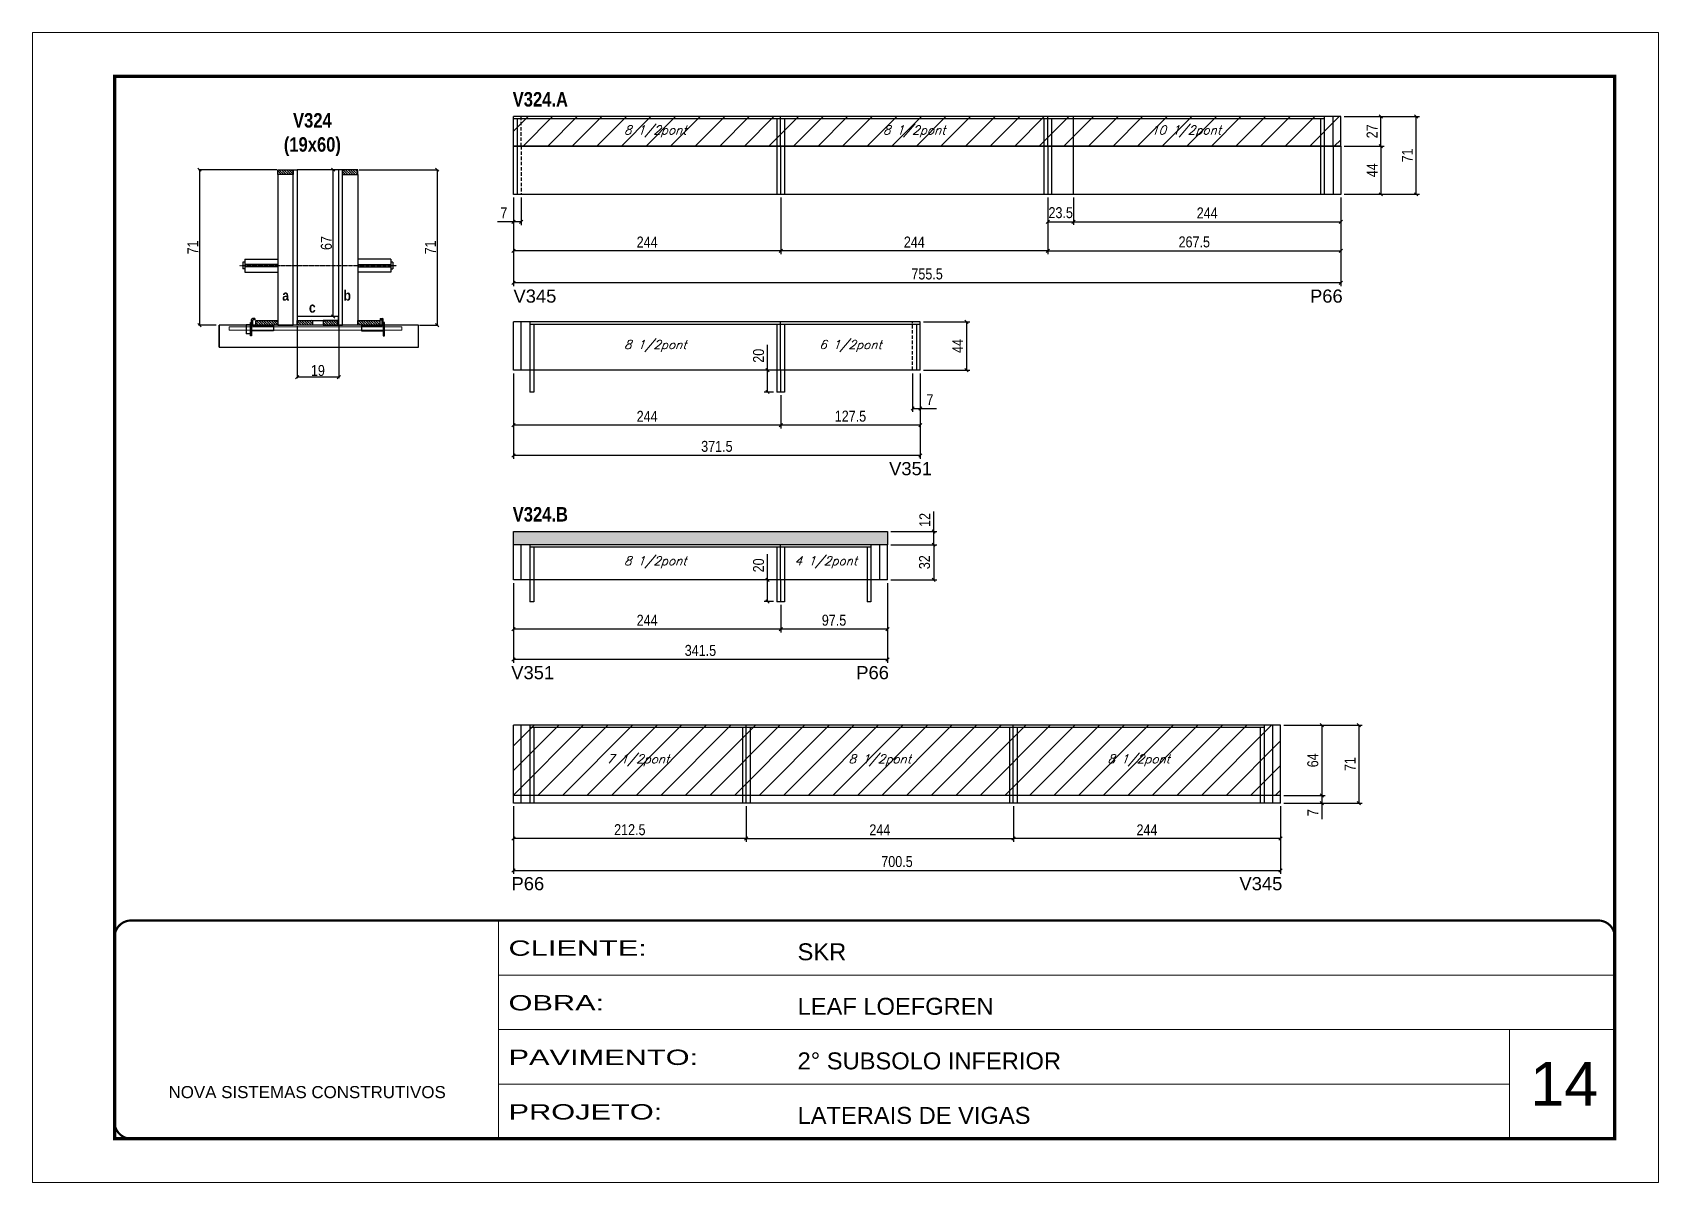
# Model space of a CAD drawing. Extents: x 3309 to 9590, y -2522 to 15424.
# Drawn here: x 4908 to 6393, y 10112 to 11162 of the extents above; entities that cross this region are included whole.
import ezdxf

# ---------------------------------------------------------------- set-up
doc = ezdxf.new("R2010")
doc.units = 0
for name, pattern in [('CONTINUO', [0]), ('DASHED', [0.75, 0.5, -0.25]), ('HIDDEN', [0.375, 0.25, -0.125]), ('HIDDEN2', [4.7625, 3.175, -1.5875])]:
    doc.linetypes.add(name, pattern=pattern)
for name, color, linetype in [('5', 5, 'Continuous'), ('barrote', 251, 'Continuous'), ('COTA', 241, 'Continuous'), ('detalhes', 4, 'Continuous'), ('NOMENCLATURA', 7, 'Continuous'), ('Painéis', 200, 'Continuous'), ('presilha', 1, 'Continuous'), ('SARR_2.2x10', 60, 'Continuous'), ('SARR_2.2x7', 40, 'Continuous'), ('SARR_3.5x7', 81, 'Continuous'), ('TENSOR', 3, 'Continuous'), ('texto', 7, 'Continuous')]:
    doc.layers.add(name, color=color, linetype=linetype)
for name, color, linetype, lineweight in [('CARIMBO', 255, 'Continuous', 9), ('CONCRETO', 251, 'Continuous', 25), ('Folhas', 255, 'Continuous', 9), ('Hachura', 251, 'Continuous', 9), ('SARRAFO DE PRESSAO', 251, 'DASHED', 9), ('SCO-___-LAJ', 2, 'Continuous', 0)]:
    doc.layers.add(name, color=color, linetype=linetype, lineweight=lineweight)
doc.styles.add('ARIAL', font='arial.ttf')
doc.styles.add('COTA TECNICA', font='techl___.ttf', dxfattribs={"height": 10})
doc.styles.add('COTA TECNICA 2X', font='techl___.ttf', dxfattribs={"height": 10})
doc.styles.add('Romans', font='romans.shx')
doc.styles.get("Standard").update_dxf_attribs({"font": 'arial.ttf'})
doc.styles.add('TECNICA', font='techb___.ttf', dxfattribs={"height": 10})
doc.styles.add('Tecnologia', font='')
doc.styles.get('Tecnologia').set_extended_font_data('Forgotten Futurist')
doc.dimstyles.new('PAINEL', dxfattribs={"dimtxt": 10, "dimasz": 3, "dimexe": 3, "dimexo": 3, "dimgap": 3, "dimtad": 1, "dimdec": 1, "dimzin": 12, "dimdsep": 46, "dimtxsty": 'COTA TECNICA', "dimblk1": 'OBLIQUE', "dimblk2": 'OBLIQUE', "dimsah": 1, "dimcen": 0.9, "dimclrd": 4, "dimclre": 4, "dimclrt": 240, "dimadec": 1, "dimazin": 3, "dimtfac": 1, "dimtdec": 1, "dimtmove": 0, "dimatfit": 3, "dimfxl": 1, "dimtolj": 1, "dimtzin": 12, "dimarcsym": 0})
doc.dimstyles.new('SECAO', dxfattribs={"dimscale": 0.333333, "dimtxt": 5, "dimasz": 9, "dimexe": 3, "dimexo": 3, "dimgap": 3, "dimtad": 1, "dimdec": 1, "dimlfac": 0.5, "dimzin": 12, "dimdsep": 46, "dimtxsty": 'COTA TECNICA 2X', "dimblk1": 'OBLIQUE', "dimblk2": 'OBLIQUE', "dimsah": 1, "dimcen": 0.9, "dimclrd": 4, "dimclre": 4, "dimclrt": 240, "dimadec": 1, "dimazin": 3, "dimtfac": 1, "dimtdec": 1, "dimtmove": 0, "dimatfit": 3, "dimfxl": 1, "dimtolj": 1, "dimtzin": 12, "dimarcsym": 0})
pattern_1 = [(135, (38384.996, -112617.3136), (-1.122532015, -1.122532015), [])]

msp = doc.modelspace()

# ---------------------------------------------------------------- texts
at = {"layer": '5', "linetype": 'Continuous'}
for s, rotation, p in [('V345', 0.00004, (5347.13, 10915.48)), ('P66', 359.99996, (6074.63, 10915.48)), ('V351', 359.99996, (5690.21, 10757.94)), ('V351', 359.99996, (5345.11, 10571.67)), ('P66', 359.99996, (5660.21, 10571.67)), ('P66', 0.00004, (5345.36, 10378.97)), ('V345', 0.00004, (6010.17, 10378.97))]:
    msp.add_text(s, height=12, rotation=rotation, dxfattribs=at).set_placement(p)
at = {"layer": 'CARIMBO', "style": 'ARIAL'}
msp.add_text('14', height=40, dxfattribs=at).set_placement((6275.73, 10182.28))
at = {"layer": 'detalhes', "style": 'TECNICA'}
for s, p in [('a', (5135.98, 10917.29)), ('b', (5191.96, 10917.28)), ('c', (5160.35, 10906.33))]:
    msp.add_text(s, height=9.6, dxfattribs=at).set_placement(p)
at = {"layer": 'NOMENCLATURA', "style": 'TECNICA'}
for s, p in [('V324.A', (5346.44, 11094.57)), ('V324.B', (5346.44, 10715.64))]:
    msp.add_text(s, height=13.2, dxfattribs=at).set_placement(p)
at = {"layer": 'NOMENCLATURA', "insert": (5163.46, 11088.55), "char_height": 13.2, "attachment_point": 2, "style": 'TECNICA'}
msp.add_mtext_dynamic_manual_height_columns('V324\\P(19x60)', width=300.2766, gutter_width=1, heights=[0], dxfattribs=at)
at = {"layer": 'texto', "color": 2, "char_height": 8, "attachment_point": 5, "style": 'Romans'}
for s, insert in [('{\\Q19;\\C256;8 1/2pont}', (5476.65, 11071.78)), ('{\\Q19;\\C256;8 1/2pont}', (5713.15, 11071.78)), ('{\\Q19;\\C256;10 1/2pont}', (5961.4, 11071.78)), ('{\\Q19;\\C256;8 1/2pont}', (5476.65, 10875.87)), ('{\\Q19;\\C256;6 1/2pont}', (5654.9, 10875.87)), ('{\\Q19;\\C256;8 1/2pont}', (5476.65, 10678.45)), ('{\\Q19;\\C256;4 1/2pont}', (5632.4, 10678.45)), ('{\\Q19;\\C256;7 1/2pont}', (5460.9, 10497.52)), ('{\\Q19;\\C256;8 1/2pont}', (5681.65, 10497.52)), ('{\\Q19;\\C256;8 1/2pont}', (5918.15, 10497.52))]:
    msp.add_mtext(s, dxfattribs=dict(at, insert=insert))

# ---------------------------------------------------------------- blocks, each defined once
blk = doc.blocks.new('9999999999')
at = {"color": 30, "linetype": 'CONTINUO'}
for p, q in [((98564.6, 34230.2), (98564.6, 34429.4)), ((98564.6, 34379.6), (99584, 34379.6)), ((98564.6, 34329.8), (99488, 34329.8)), ((99584, 34329.8), (99488, 34329.8)), ((99488, 34329.8), (99488, 34230.2)), ((98564.6, 34280), (99488, 34280))]:
    blk.add_line(p, q, dxfattribs=at)
at = {"color": 30, "linetype": 'CONTINUO', "const_width": 2}
blk.add_lwpolyline([(99584, 34230.2), (99584, 34414.4, 0.414214), (99569, 34429.4), (98229, 34429.4, 0.414214), (98214, 34414.4), (98214, 34245.2, 0.414214), (98229, 34230.2), (99584, 34230.2)], format="xyb", dxfattribs=at)
at = {"layer": 'Folhas'}
blk.add_lwpolyline([(98139, 34190.2), (99624, 34190.2), (99624, 35240.2), (98139, 35240.2)], close=True, dxfattribs=at)
at = {"layer": 'Folhas', "color": 30, "const_width": 3}
blk.add_lwpolyline([(98214, 34230.2), (99584, 34230.2), (99584, 35200.2), (98214, 35200.2)], close=True, dxfattribs=at)
at = {"color": 7, "linetype": 'Continuous', "ltscale": 5, "style": 'ARIAL'}
for s, height, p in [('SKR', 15.48, (98837.7, 34393.1)), ('LEAF LOEFGREN', 15.483, (98837.7, 34343.3)), ('2° SUBSOLO INFERIOR', 15.483, (98837.7, 34293.5)), ('NOVA SISTEMAS CONSTRUTIVOS', 11.059, (98263.2, 34267.2)), ('LATERAIS DE VIGAS', 15.483, (98837.7, 34243.7))]:
    blk.add_text(s, height=height, dxfattribs=at).set_placement(p)
at = {"layer": 'Folhas', "color": 7, "style": 'Tecnologia', "width": 1.5}
for s, p in [('CLIENTE:', (98573.7, 34397.2)), ('OBRA:', (98573.7, 34347.3)), ('PAVIMENTO:', (98573.7, 34297.5)), ('PROJETO:', (98573.7, 34247.7))]:
    blk.add_text(s, height=14, dxfattribs=at).set_placement(p)
blk = doc.blocks.new('_Oblique')
at = {"color": 0, "linetype": 'ByBlock', "lineweight": -2}
blk.add_line((-0.5, -0.5), (0.5, 0.5), dxfattribs=at)
blk = doc.blocks.new('*D1348')
at = {"layer": 'COTA', "color": 4, "linetype": 'ByBlock', "lineweight": -2, "transparency": 16777216}
for p, q in [((5591.2, 11011.4), (5591.2, 10959.8)), ((5835.2, 11011.4), (5835.2, 10959.8)), ((5835.2, 10962.8), (5591.2, 10962.8))]:
    blk.add_line(p, q, dxfattribs=at)
at = {"layer": 'Defpoints', "color": 0, "linetype": 'ByBlock', "transparency": 16777216}
for p in [(5591.2, 11014.4), (5835.2, 11014.4), (5591.2, 10962.8)]:
    blk.add_point(p, dxfattribs=at)
at = {"layer": 'COTA', "color": 4, "linetype": 'ByBlock', "lineweight": -2, "transparency": 16777216, "xscale": 3, "yscale": 3, "zscale": 3, "rotation": 180}
blk.add_blockref('_Oblique', (5591.2, 10962.8), dxfattribs=at)
at = {"layer": 'COTA', "color": 4, "linetype": 'ByBlock', "lineweight": -2, "transparency": 16777216, "xscale": 3, "yscale": 3, "zscale": 3}
blk.add_blockref('_Oblique', (5835.2, 10962.8), dxfattribs=at)
at = {"layer": 'COTA', "color": 240, "linetype": 'ByBlock', "transparency": 16777216, "insert": (5713.2, 10970.8), "char_height": 10, "attachment_point": 5, "style": 'COTA TECNICA'}
blk.add_mtext('\\A1;244', dxfattribs=at)
blk = doc.blocks.new('*D1349')
at = {"layer": 'COTA', "color": 4, "linetype": 'ByBlock', "lineweight": -2, "transparency": 16777216}
for p, q in [((5347.2, 11011.4), (5347.2, 10959.8)), ((5591.2, 11011.4), (5591.2, 10959.8)), ((5591.2, 10962.8), (5347.2, 10962.8))]:
    blk.add_line(p, q, dxfattribs=at)
at = {"layer": 'Defpoints', "color": 0, "linetype": 'ByBlock', "transparency": 16777216}
for p in [(5347.2, 11014.4), (5591.2, 11014.4), (5347.2, 10962.8)]:
    blk.add_point(p, dxfattribs=at)
at = {"layer": 'COTA', "color": 4, "linetype": 'ByBlock', "lineweight": -2, "transparency": 16777216, "xscale": 3, "yscale": 3, "zscale": 3, "rotation": 180}
blk.add_blockref('_Oblique', (5347.2, 10962.8), dxfattribs=at)
at = {"layer": 'COTA', "color": 4, "linetype": 'ByBlock', "lineweight": -2, "transparency": 16777216, "xscale": 3, "yscale": 3, "zscale": 3}
blk.add_blockref('_Oblique', (5591.2, 10962.8), dxfattribs=at)
at = {"layer": 'COTA', "color": 240, "linetype": 'ByBlock', "transparency": 16777216, "insert": (5469.2, 10970.8), "char_height": 10, "attachment_point": 5, "style": 'COTA TECNICA'}
blk.add_mtext('\\A1;244', dxfattribs=at)
blk = doc.blocks.new('*D1354')
at = {"layer": 'COTA', "color": 4, "linetype": 'ByBlock', "lineweight": -2, "transparency": 16777216}
for p, q in [((5347.2, 11011.4), (5347.2, 10930.5)), ((6102.7, 11011.4), (6102.7, 10930.5)), ((6102.7, 10933.5), (5347.2, 10933.5))]:
    blk.add_line(p, q, dxfattribs=at)
at = {"layer": 'Defpoints', "color": 0, "linetype": 'ByBlock', "transparency": 16777216}
for p in [(5347.2, 11014.4), (6102.7, 11014.4), (5347.2, 10933.5)]:
    blk.add_point(p, dxfattribs=at)
at = {"layer": 'COTA', "color": 4, "linetype": 'ByBlock', "lineweight": -2, "transparency": 16777216, "xscale": 3, "yscale": 3, "zscale": 3, "rotation": 180}
blk.add_blockref('_Oblique', (5347.2, 10933.5), dxfattribs=at)
at = {"layer": 'COTA', "color": 4, "linetype": 'ByBlock', "lineweight": -2, "transparency": 16777216, "xscale": 3, "yscale": 3, "zscale": 3}
blk.add_blockref('_Oblique', (6102.7, 10933.5), dxfattribs=at)
at = {"layer": 'COTA', "color": 240, "linetype": 'ByBlock', "transparency": 16777216, "insert": (5724.9, 10941.6), "char_height": 10, "attachment_point": 5, "style": 'COTA TECNICA'}
blk.add_mtext('\\A1;755.5', dxfattribs=at)
blk = doc.blocks.new('*D1355')
at = {"layer": 'COTA', "color": 4, "lineweight": -2, "transparency": 16777216}
for p, q in [((6105.7, 11085.4), (6142.4, 11085.4)), ((6139.4, 11058.4), (6139.4, 11085.4)), ((6105.7, 11058.4), (6142.4, 11058.4))]:
    blk.add_line(p, q, dxfattribs=at)
at = {"layer": 'Defpoints', "color": 0, "transparency": 16777216}
for p in [(6102.7, 11085.4), (6139.4, 11085.4), (6102.7, 11058.4)]:
    blk.add_point(p, dxfattribs=at)
at = {"layer": 'COTA', "color": 4, "lineweight": -2, "transparency": 16777216, "xscale": 3, "yscale": 3, "zscale": 3}
for p, rotation in [((6139.4, 11085.4), 90), ((6139.4, 11058.4), 270)]:
    blk.add_blockref('_Oblique', p, dxfattribs=dict(at, rotation=rotation))
at = {"layer": 'COTA', "color": 240, "transparency": 16777216, "insert": (6131.3, 11071.9), "char_height": 10, "attachment_point": 5, "rotation": 90, "style": 'COTA TECNICA'}
blk.add_mtext('\\A1;27', dxfattribs=at)
blk = doc.blocks.new('*D1356')
at = {"layer": 'COTA', "color": 4, "lineweight": -2, "transparency": 16777216}
for p, q in [((5835.2, 11011.4), (5835.2, 10959.8)), ((6102.7, 11011.4), (6102.7, 10959.8)), ((5835.2, 10962.8), (6102.7, 10962.8))]:
    blk.add_line(p, q, dxfattribs=at)
at = {"layer": 'Defpoints', "color": 0, "transparency": 16777216}
for p in [(5835.2, 11014.4), (6102.7, 11014.4), (6102.7, 10962.8)]:
    blk.add_point(p, dxfattribs=at)
at = {"layer": 'COTA', "color": 4, "lineweight": -2, "transparency": 16777216, "xscale": 3, "yscale": 3, "zscale": 3, "rotation": 180}
blk.add_blockref('_Oblique', (5835.2, 10962.8), dxfattribs=at)
at = {"layer": 'COTA', "color": 4, "lineweight": -2, "transparency": 16777216, "xscale": 3, "yscale": 3, "zscale": 3}
blk.add_blockref('_Oblique', (6102.7, 10962.8), dxfattribs=at)
at = {"layer": 'COTA', "color": 240, "transparency": 16777216, "insert": (5968.9, 10970.9), "char_height": 10, "attachment_point": 5, "style": 'COTA TECNICA'}
blk.add_mtext('\\A1;267.5', dxfattribs=at)
blk = doc.blocks.new('*D1357')
at = {"layer": 'COTA', "color": 4, "lineweight": -2, "transparency": 16777216}
for p, q in [((5347.2, 11011.4), (5347.2, 10986.3)), ((5354.2, 11011.4), (5354.2, 10986.3)), ((5347.2, 10989.3), (5332.4, 10989.3)), ((5354.2, 10989.3), (5347.2, 10989.3))]:
    blk.add_line(p, q, dxfattribs=at)
at = {"layer": 'Defpoints', "color": 0, "transparency": 16777216}
for p in [(5347.2, 11014.4), (5354.2, 11014.4), (5347.2, 10989.3)]:
    blk.add_point(p, dxfattribs=at)
at = {"layer": 'COTA', "color": 4, "lineweight": -2, "transparency": 16777216, "xscale": 3, "yscale": 3, "zscale": 3, "rotation": 180}
blk.add_blockref('_Oblique', (5347.2, 10989.3), dxfattribs=at)
at = {"layer": 'COTA', "color": 4, "lineweight": -2, "transparency": 16777216, "xscale": 3, "yscale": 3, "zscale": 3}
blk.add_blockref('_Oblique', (5354.2, 10989.3), dxfattribs=at)
at = {"layer": 'COTA', "color": 240, "transparency": 16777216, "insert": (5338.3, 10997.4), "char_height": 10, "attachment_point": 5, "style": 'COTA TECNICA'}
blk.add_mtext('\\A1;7', dxfattribs=at)
blk = doc.blocks.new('*D1358')
at = {"layer": 'COTA', "color": 4, "lineweight": -2, "transparency": 16777216}
for p, q in [((5835.2, 11011.4), (5835.2, 10986.4)), ((5858.7, 11011.4), (5858.7, 10986.4)), ((5835.2, 10989.4), (5858.7, 10989.4))]:
    blk.add_line(p, q, dxfattribs=at)
at = {"layer": 'Defpoints', "color": 0, "transparency": 16777216}
for p in [(5835.2, 11014.4), (5858.7, 11014.4), (5858.7, 10989.4)]:
    blk.add_point(p, dxfattribs=at)
at = {"layer": 'COTA', "color": 4, "lineweight": -2, "transparency": 16777216, "xscale": 3, "yscale": 3, "zscale": 3, "rotation": 180}
blk.add_blockref('_Oblique', (5835.2, 10989.4), dxfattribs=at)
at = {"layer": 'COTA', "color": 4, "lineweight": -2, "transparency": 16777216, "xscale": 3, "yscale": 3, "zscale": 3}
blk.add_blockref('_Oblique', (5858.7, 10989.4), dxfattribs=at)
at = {"layer": 'COTA', "color": 240, "transparency": 16777216, "insert": (5846.9, 10997.6), "char_height": 10, "attachment_point": 5, "style": 'COTA TECNICA'}
blk.add_mtext('\\A1;23.5', dxfattribs=at)
blk = doc.blocks.new('*D1359')
at = {"layer": 'COTA', "color": 4, "lineweight": -2, "transparency": 16777216}
for p, q in [((5858.7, 11011.4), (5858.7, 10986.4)), ((6102.7, 11011.4), (6102.7, 10986.4)), ((5858.7, 10989.4), (6102.7, 10989.4))]:
    blk.add_line(p, q, dxfattribs=at)
at = {"layer": 'Defpoints', "color": 0, "transparency": 16777216}
for p in [(5858.7, 11014.4), (6102.7, 11014.4), (6102.7, 10989.4)]:
    blk.add_point(p, dxfattribs=at)
at = {"layer": 'COTA', "color": 4, "lineweight": -2, "transparency": 16777216, "xscale": 3, "yscale": 3, "zscale": 3, "rotation": 180}
blk.add_blockref('_Oblique', (5858.7, 10989.4), dxfattribs=at)
at = {"layer": 'COTA', "color": 4, "lineweight": -2, "transparency": 16777216, "xscale": 3, "yscale": 3, "zscale": 3}
blk.add_blockref('_Oblique', (6102.7, 10989.4), dxfattribs=at)
at = {"layer": 'COTA', "color": 240, "transparency": 16777216, "insert": (5980.7, 10997.4), "char_height": 10, "attachment_point": 5, "style": 'COTA TECNICA'}
blk.add_mtext('\\A1;244', dxfattribs=at)
blk = doc.blocks.new('*D1350')
at = {"layer": 'COTA', "color": 4, "linetype": 'ByBlock', "lineweight": -2, "transparency": 16777216}
for p, q in [((5803.7, 10455.6), (5803.7, 10423.1)), ((6047.7, 10455.6), (6047.7, 10423.1)), ((6047.7, 10426.1), (5803.7, 10426.1))]:
    blk.add_line(p, q, dxfattribs=at)
at = {"layer": 'Defpoints', "color": 0, "linetype": 'ByBlock', "transparency": 16777216}
for p in [(5803.7, 10458.6), (6047.7, 10458.6), (5803.7, 10426.1)]:
    blk.add_point(p, dxfattribs=at)
at = {"layer": 'COTA', "color": 4, "linetype": 'ByBlock', "lineweight": -2, "transparency": 16777216, "xscale": 3, "yscale": 3, "zscale": 3, "rotation": 180}
blk.add_blockref('_Oblique', (5803.7, 10426.1), dxfattribs=at)
at = {"layer": 'COTA', "color": 4, "linetype": 'ByBlock', "lineweight": -2, "transparency": 16777216, "xscale": 3, "yscale": 3, "zscale": 3}
blk.add_blockref('_Oblique', (6047.7, 10426.1), dxfattribs=at)
at = {"layer": 'COTA', "color": 240, "linetype": 'ByBlock', "transparency": 16777216, "insert": (5925.7, 10434.1), "char_height": 10, "attachment_point": 5, "style": 'COTA TECNICA'}
blk.add_mtext('\\A1;244', dxfattribs=at)
blk = doc.blocks.new('*D1351')
at = {"layer": 'COTA', "color": 4, "linetype": 'ByBlock', "lineweight": -2, "transparency": 16777216}
for p, q in [((5347.2, 10455.6), (5347.2, 10423.1)), ((5559.7, 10455.6), (5559.7, 10423.1)), ((5559.7, 10426.1), (5347.2, 10426.1))]:
    blk.add_line(p, q, dxfattribs=at)
at = {"layer": 'Defpoints', "color": 0, "linetype": 'ByBlock', "transparency": 16777216}
for p in [(5347.2, 10458.6), (5559.7, 10458.6), (5347.2, 10426.1)]:
    blk.add_point(p, dxfattribs=at)
at = {"layer": 'COTA', "color": 4, "linetype": 'ByBlock', "lineweight": -2, "transparency": 16777216, "xscale": 3, "yscale": 3, "zscale": 3, "rotation": 180}
blk.add_blockref('_Oblique', (5347.2, 10426.1), dxfattribs=at)
at = {"layer": 'COTA', "color": 4, "linetype": 'ByBlock', "lineweight": -2, "transparency": 16777216, "xscale": 3, "yscale": 3, "zscale": 3}
blk.add_blockref('_Oblique', (5559.7, 10426.1), dxfattribs=at)
at = {"layer": 'COTA', "color": 240, "linetype": 'ByBlock', "transparency": 16777216, "insert": (5453.4, 10434.2), "char_height": 10, "attachment_point": 5, "style": 'COTA TECNICA'}
blk.add_mtext('\\A1;212.5', dxfattribs=at)
blk = doc.blocks.new('*D1360')
at = {"layer": 'COTA', "color": 4, "lineweight": -2, "transparency": 16777216}
for p, q in [((6050.7, 10529.6), (6122.3, 10529.6)), ((6119.3, 10529.6), (6119.3, 10458.6)), ((6050.7, 10458.6), (6122.3, 10458.6))]:
    blk.add_line(p, q, dxfattribs=at)
at = {"layer": 'Defpoints', "color": 0, "transparency": 16777216}
for p in [(6047.7, 10529.6), (6047.7, 10458.6), (6119.3, 10458.6)]:
    blk.add_point(p, dxfattribs=at)
at = {"layer": 'COTA', "color": 4, "lineweight": -2, "transparency": 16777216, "xscale": 3, "yscale": 3, "zscale": 3}
for p, rotation in [((6119.3, 10529.6), 90), ((6119.3, 10458.6), 270)]:
    blk.add_blockref('_Oblique', p, dxfattribs=dict(at, rotation=rotation))
at = {"layer": 'COTA', "color": 240, "transparency": 16777216, "insert": (6111.2, 10494.1), "char_height": 10, "attachment_point": 5, "rotation": 90, "style": 'COTA TECNICA'}
blk.add_mtext('\\A1;71', dxfattribs=at)
blk = doc.blocks.new('*D1352')
at = {"layer": 'COTA', "color": 4, "lineweight": -2, "transparency": 16777216}
for p, q in [((5559.7, 10455.6), (5559.7, 10423.1)), ((5803.7, 10455.6), (5803.7, 10423.1)), ((5559.7, 10426.1), (5803.7, 10426.1))]:
    blk.add_line(p, q, dxfattribs=at)
at = {"layer": 'Defpoints', "color": 0, "transparency": 16777216}
for p in [(5559.7, 10458.6), (5803.7, 10458.6), (5803.7, 10426.1)]:
    blk.add_point(p, dxfattribs=at)
at = {"layer": 'COTA', "color": 4, "lineweight": -2, "transparency": 16777216, "xscale": 3, "yscale": 3, "zscale": 3, "rotation": 180}
blk.add_blockref('_Oblique', (5559.7, 10426.1), dxfattribs=at)
at = {"layer": 'COTA', "color": 4, "lineweight": -2, "transparency": 16777216, "xscale": 3, "yscale": 3, "zscale": 3}
blk.add_blockref('_Oblique', (5803.7, 10426.1), dxfattribs=at)
at = {"layer": 'COTA', "color": 240, "transparency": 16777216, "insert": (5681.7, 10434.1), "char_height": 10, "attachment_point": 5, "style": 'COTA TECNICA'}
blk.add_mtext('\\A1;244', dxfattribs=at)
blk = doc.blocks.new('*D1353')
at = {"layer": 'COTA', "color": 4, "lineweight": -2, "transparency": 16777216}
for p, q in [((5347.2, 10455.6), (5347.2, 10394)), ((6047.7, 10455.6), (6047.7, 10394)), ((5347.2, 10397), (6047.7, 10397))]:
    blk.add_line(p, q, dxfattribs=at)
at = {"layer": 'Defpoints', "color": 0, "transparency": 16777216}
for p in [(5347.2, 10458.6), (6047.7, 10458.6), (6047.7, 10397)]:
    blk.add_point(p, dxfattribs=at)
at = {"layer": 'COTA', "color": 4, "lineweight": -2, "transparency": 16777216, "xscale": 3, "yscale": 3, "zscale": 3, "rotation": 180}
blk.add_blockref('_Oblique', (5347.2, 10397), dxfattribs=at)
at = {"layer": 'COTA', "color": 4, "lineweight": -2, "transparency": 16777216, "xscale": 3, "yscale": 3, "zscale": 3}
blk.add_blockref('_Oblique', (6047.7, 10397), dxfattribs=at)
at = {"layer": 'COTA', "color": 240, "transparency": 16777216, "insert": (5697.4, 10405.1), "char_height": 10, "attachment_point": 5, "style": 'COTA TECNICA'}
blk.add_mtext('\\A1;700.5', dxfattribs=at)
blk = doc.blocks.new('*D1361')
at = {"layer": 'COTA', "color": 4, "lineweight": -2, "transparency": 16777216}
for p, q in [((5149.5, 10893.9), (5149.5, 10846.4)), ((5187.5, 10893.9), (5187.5, 10846.4)), ((5187.5, 10847.4), (5149.5, 10847.4))]:
    blk.add_line(p, q, dxfattribs=at)
at = {"layer": 'Defpoints', "color": 0, "transparency": 16777216}
for p in [(5149.5, 10894.9), (5187.5, 10894.9), (5149.5, 10847.4)]:
    blk.add_point(p, dxfattribs=at)
at = {"layer": 'COTA', "color": 4, "lineweight": -2, "transparency": 16777216, "xscale": 3, "yscale": 3, "zscale": 3, "rotation": 180}
blk.add_blockref('_Oblique', (5149.5, 10847.4), dxfattribs=at)
at = {"layer": 'COTA', "color": 4, "lineweight": -2, "transparency": 16777216, "xscale": 3, "yscale": 3, "zscale": 3}
blk.add_blockref('_Oblique', (5187.5, 10847.4), dxfattribs=at)
at = {"layer": 'COTA', "color": 240, "transparency": 16777216, "insert": (5168.5, 10853.5), "char_height": 10, "attachment_point": 5, "style": 'COTA TECNICA 2X'}
blk.add_mtext('\\A1;19', dxfattribs=at)
blk = doc.blocks.new('PRESILHA METÁLICA 1')
at = {"layer": 'presilha'}
for p, q in [((0, 13), (6, 13)), ((0, 13), (0, 0)), ((6, 0), (0, 0)), ((6, 15.5), (7.5, 15.5)), ((6, -2.5), (6, 15.5)), ((6, 13), (6, 0)), ((7.5, 10.6), (7.5, 19.9)), ((7.5, 15.5), (7.5, -2.5)), ((37.5, 4.1), (7.5, 4.1)), ((12, 21), (8.6, 21)), ((9, 11.6), (9, 18.9)), ((12, 19.5), (9.6, 19.5)), ((37.5, 11), (9.6, 11)), ((12, 21), (12, 19.5)), ((37.5, 11), (37.5, 4.1)), ((7.5, -2.5), (6, -2.5))]:
    blk.add_line(p, q, dxfattribs=at)
for centre, radius, start, end in [((8.6, 19.9), 1.14, 90, 180), ((9.6, 18.9), 0.57, 90, 180), ((9.6, 11.6), 0.57, 180, 270)]:
    blk.add_arc(centre, radius, start, end, dxfattribs=at)
blk = doc.blocks.new('PRESILHA METÁLICA 2')
at = {"layer": 'presilha'}
for p, q in [((-5.2, 23.5), (-5.2, 22)), ((-5.2, 23.5), (-1.9, 23.5)), ((-0.8, 14.6), (-0.8, 22.4)), ((-30.8, 13.5), (-30.8, 6.6)), ((-30.8, 13.5), (-2.8, 13.5)), ((-30.8, 6.6), (-0.8, 6.6)), ((-5.2, 22), (-2.8, 22)), ((-2.2, 14.1), (-2.2, 21.4)), ((0.8, 18), (-0.8, 18)), ((-0.8, 18), (-0.8, 0)), ((-0.8, 0), (0.8, 0)), ((0.8, 0), (0.8, 18))]:
    blk.add_line(p, q, dxfattribs=at)
for centre, radius, start, end in [((-1.9, 22.4), 1.14, 0, 90), ((-2.8, 21.4), 0.57, 0, 90), ((-2.8, 14.1), 0.57, 270, 0)]:
    blk.add_arc(centre, radius, start, end, dxfattribs=at)
blk = doc.blocks.new('*D1362')
at = {"layer": 'COTA', "color": 4, "lineweight": -2, "transparency": 16777216}
for p, q in [((5130.9, 11036.9), (5059.4, 11036.9)), ((5060.4, 11036.9), (5060.4, 10894.9)), ((5075.6, 10894.9), (5059.4, 10894.9))]:
    blk.add_line(p, q, dxfattribs=at)
at = {"layer": 'Defpoints', "color": 0, "transparency": 16777216}
for p in [(5131.9, 11036.9), (5060.4, 10894.9), (5076.6, 10894.9)]:
    blk.add_point(p, dxfattribs=at)
at = {"layer": 'COTA', "color": 4, "lineweight": -2, "transparency": 16777216, "xscale": 3, "yscale": 3, "zscale": 3}
for p, rotation in [((5060.4, 11036.9), 90), ((5060.4, 10894.9), 270)]:
    blk.add_blockref('_Oblique', p, dxfattribs=dict(at, rotation=rotation))
at = {"layer": 'COTA', "color": 240, "transparency": 16777216, "insert": (5054.3, 10965.9), "char_height": 10, "attachment_point": 5, "rotation": 90, "style": 'COTA TECNICA 2X'}
blk.add_mtext('\\A1;71', dxfattribs=at)
blk = doc.blocks.new('*D1363')
at = {"layer": 'COTA', "color": 4, "lineweight": -2, "transparency": 16777216}
for p, q in [((5206.1, 11036.9), (5278.4, 11036.9)), ((5277.4, 11036.9), (5277.4, 10894.9)), ((5261.3, 10894.9), (5278.4, 10894.9))]:
    blk.add_line(p, q, dxfattribs=at)
at = {"layer": 'Defpoints', "color": 0, "transparency": 16777216}
for p in [(5205.1, 11036.9), (5260.3, 10894.9), (5277.4, 10894.9)]:
    blk.add_point(p, dxfattribs=at)
at = {"layer": 'COTA', "color": 4, "lineweight": -2, "transparency": 16777216, "xscale": 3, "yscale": 3, "zscale": 3}
for p, rotation in [((5277.4, 11036.9), 90), ((5277.4, 10894.9), 270)]:
    blk.add_blockref('_Oblique', p, dxfattribs=dict(at, rotation=rotation))
at = {"layer": 'COTA', "color": 240, "transparency": 16777216, "insert": (5271.3, 10965.9), "char_height": 10, "attachment_point": 5, "rotation": 90, "style": 'COTA TECNICA 2X'}
blk.add_mtext('\\A1;71', dxfattribs=at)
blk = doc.blocks.new('*D1364')
at = {"layer": 'COTA', "color": 4, "lineweight": -2, "transparency": 16777216}
for p, q in [((5186.5, 11036.9), (5181.4, 11036.9)), ((5182.4, 10902.9), (5182.4, 11036.9)), ((5186.5, 10902.9), (5181.4, 10902.9))]:
    blk.add_line(p, q, dxfattribs=at)
at = {"layer": 'Defpoints', "color": 0, "transparency": 16777216}
for p in [(5182.4, 11036.9), (5187.5, 11036.9), (5187.5, 10902.9)]:
    blk.add_point(p, dxfattribs=at)
at = {"layer": 'COTA', "color": 4, "lineweight": -2, "transparency": 16777216, "xscale": 3, "yscale": 3, "zscale": 3}
for p, rotation in [((5182.4, 11036.9), 90), ((5182.4, 10902.9), 270)]:
    blk.add_blockref('_Oblique', p, dxfattribs=dict(at, rotation=rotation))
at = {"layer": 'COTA', "color": 240, "transparency": 16777216, "insert": (5176.3, 10969.9), "char_height": 10, "attachment_point": 5, "rotation": 90, "style": 'COTA TECNICA 2X'}
blk.add_mtext('\\A1;67', dxfattribs=at)
blk = doc.blocks.new('*D1365')
at = {"layer": 'COTA', "color": 4, "lineweight": -2, "transparency": 16777216}
for p, q in [((6105.7, 11058.4), (6142.4, 11058.4)), ((6139.4, 11058.4), (6139.4, 11014.4)), ((6105.7, 11014.4), (6142.4, 11014.4))]:
    blk.add_line(p, q, dxfattribs=at)
at = {"layer": 'Defpoints', "color": 0, "transparency": 16777216}
for p in [(6102.7, 11058.4), (6102.7, 11014.4), (6139.4, 11014.4)]:
    blk.add_point(p, dxfattribs=at)
at = {"layer": 'COTA', "color": 4, "lineweight": -2, "transparency": 16777216, "xscale": 3, "yscale": 3, "zscale": 3}
for p, rotation in [((6139.4, 11058.4), 90), ((6139.4, 11014.4), 270)]:
    blk.add_blockref('_Oblique', p, dxfattribs=dict(at, rotation=rotation))
at = {"layer": 'COTA', "color": 240, "transparency": 16777216, "insert": (6131.3, 11036.4), "char_height": 10, "attachment_point": 5, "rotation": 90, "style": 'COTA TECNICA'}
blk.add_mtext('\\A1;44', dxfattribs=at)
blk = doc.blocks.new('*D1366')
at = {"layer": 'COTA', "color": 4, "lineweight": -2, "transparency": 16777216}
for p, q in [((6105.7, 11085.4), (6174.6, 11085.4)), ((6171.6, 11014.4), (6171.6, 11085.4)), ((6105.7, 11014.4), (6174.6, 11014.4))]:
    blk.add_line(p, q, dxfattribs=at)
at = {"layer": 'Defpoints', "color": 0, "transparency": 16777216}
for p in [(6102.7, 11085.4), (6171.6, 11085.4), (6102.7, 11014.4)]:
    blk.add_point(p, dxfattribs=at)
at = {"layer": 'COTA', "color": 4, "lineweight": -2, "transparency": 16777216, "xscale": 3, "yscale": 3, "zscale": 3}
for p, rotation in [((6171.6, 11085.4), 90), ((6171.6, 11014.4), 270)]:
    blk.add_blockref('_Oblique', p, dxfattribs=dict(at, rotation=rotation))
at = {"layer": 'COTA', "color": 240, "transparency": 16777216, "insert": (6163.5, 11049.9), "char_height": 10, "attachment_point": 5, "rotation": 90, "style": 'COTA TECNICA'}
blk.add_mtext('\\A1;71', dxfattribs=at)
blk = doc.blocks.new('*D1367')
at = {"layer": 'COTA', "color": 4, "linetype": 'ByBlock', "lineweight": -2, "transparency": 16777216}
for p, q in [((5718.7, 10850.9), (5718.7, 10800.7)), ((5591.2, 10830.9), (5591.2, 10800.7)), ((5718.7, 10803.7), (5591.2, 10803.7))]:
    blk.add_line(p, q, dxfattribs=at)
at = {"layer": 'Defpoints', "color": 0, "linetype": 'ByBlock', "transparency": 16777216}
for p in [(5718.7, 10853.9), (5591.2, 10833.9), (5591.2, 10803.7)]:
    blk.add_point(p, dxfattribs=at)
at = {"layer": 'COTA', "color": 4, "linetype": 'ByBlock', "lineweight": -2, "transparency": 16777216, "xscale": 3, "yscale": 3, "zscale": 3, "rotation": 180}
blk.add_blockref('_Oblique', (5591.2, 10803.7), dxfattribs=at)
at = {"layer": 'COTA', "color": 4, "linetype": 'ByBlock', "lineweight": -2, "transparency": 16777216, "xscale": 3, "yscale": 3, "zscale": 3}
blk.add_blockref('_Oblique', (5718.7, 10803.7), dxfattribs=at)
at = {"layer": 'COTA', "color": 240, "linetype": 'ByBlock', "transparency": 16777216, "insert": (5654.9, 10811.8), "char_height": 10, "attachment_point": 5, "style": 'COTA TECNICA'}
blk.add_mtext('\\A1;127.5', dxfattribs=at)
blk = doc.blocks.new('*D1368')
at = {"layer": 'COTA', "color": 4, "linetype": 'ByBlock', "lineweight": -2, "transparency": 16777216}
for p, q in [((5347.2, 10850.9), (5347.2, 10800.7)), ((5591.2, 10830.9), (5591.2, 10800.7)), ((5591.2, 10803.7), (5347.2, 10803.7))]:
    blk.add_line(p, q, dxfattribs=at)
at = {"layer": 'Defpoints', "color": 0, "linetype": 'ByBlock', "transparency": 16777216}
for p in [(5347.2, 10853.9), (5591.2, 10833.9), (5347.2, 10803.7)]:
    blk.add_point(p, dxfattribs=at)
at = {"layer": 'COTA', "color": 4, "linetype": 'ByBlock', "lineweight": -2, "transparency": 16777216, "xscale": 3, "yscale": 3, "zscale": 3, "rotation": 180}
blk.add_blockref('_Oblique', (5347.2, 10803.7), dxfattribs=at)
at = {"layer": 'COTA', "color": 4, "linetype": 'ByBlock', "lineweight": -2, "transparency": 16777216, "xscale": 3, "yscale": 3, "zscale": 3}
blk.add_blockref('_Oblique', (5591.2, 10803.7), dxfattribs=at)
at = {"layer": 'COTA', "color": 240, "linetype": 'ByBlock', "transparency": 16777216, "insert": (5469.2, 10811.7), "char_height": 10, "attachment_point": 5, "style": 'COTA TECNICA'}
blk.add_mtext('\\A1;244', dxfattribs=at)
blk = doc.blocks.new('*D1370')
at = {"layer": 'COTA', "color": 4, "linetype": 'ByBlock', "lineweight": -2, "transparency": 16777216}
for p, q in [((5347.2, 10850.9), (5347.2, 10772.9)), ((5718.7, 10850.9), (5718.7, 10772.9)), ((5718.7, 10775.9), (5347.2, 10775.9))]:
    blk.add_line(p, q, dxfattribs=at)
at = {"layer": 'Defpoints', "color": 0, "linetype": 'ByBlock', "transparency": 16777216}
for p in [(5347.2, 10853.9), (5718.7, 10853.9), (5347.2, 10775.9)]:
    blk.add_point(p, dxfattribs=at)
at = {"layer": 'COTA', "color": 4, "linetype": 'ByBlock', "lineweight": -2, "transparency": 16777216, "xscale": 3, "yscale": 3, "zscale": 3, "rotation": 180}
blk.add_blockref('_Oblique', (5347.2, 10775.9), dxfattribs=at)
at = {"layer": 'COTA', "color": 4, "linetype": 'ByBlock', "lineweight": -2, "transparency": 16777216, "xscale": 3, "yscale": 3, "zscale": 3}
blk.add_blockref('_Oblique', (5718.7, 10775.9), dxfattribs=at)
at = {"layer": 'COTA', "color": 240, "linetype": 'ByBlock', "transparency": 16777216, "insert": (5532.9, 10784.2), "char_height": 10, "attachment_point": 5, "style": 'COTA TECNICA'}
blk.add_mtext('\\A1;371.5', dxfattribs=at)
blk = doc.blocks.new('*D1369')
at = {"layer": 'COTA', "color": 4, "lineweight": -2, "transparency": 16777216}
for p, q in [((5721.7, 10897.9), (5763.9, 10897.9)), ((5760.9, 10897.9), (5760.9, 10853.9)), ((5721.7, 10853.9), (5763.9, 10853.9))]:
    blk.add_line(p, q, dxfattribs=at)
at = {"layer": 'Defpoints', "color": 0, "transparency": 16777216}
for p in [(5718.7, 10897.9), (5718.7, 10853.9), (5760.9, 10853.9)]:
    blk.add_point(p, dxfattribs=at)
at = {"layer": 'COTA', "color": 4, "lineweight": -2, "transparency": 16777216, "xscale": 3, "yscale": 3, "zscale": 3}
for p, rotation in [((5760.9, 10897.9), 90), ((5760.9, 10853.9), 270)]:
    blk.add_blockref('_Oblique', p, dxfattribs=dict(at, rotation=rotation))
at = {"layer": 'COTA', "color": 240, "transparency": 16777216, "insert": (5752.8, 10875.9), "char_height": 10, "attachment_point": 5, "rotation": 90, "style": 'COTA TECNICA'}
blk.add_mtext('\\A1;44', dxfattribs=at)
blk = doc.blocks.new('*D1371')
at = {"layer": 'COTA', "color": 4, "lineweight": -2, "transparency": 16777216}
for p, q in [((5711.7, 10850.9), (5711.7, 10815.8)), ((5718.7, 10850.9), (5718.7, 10815.8)), ((5711.7, 10818.8), (5718.7, 10818.8)), ((5718.7, 10818.8), (5733.4, 10818.8))]:
    blk.add_line(p, q, dxfattribs=at)
at = {"layer": 'Defpoints', "color": 0, "transparency": 16777216}
for p in [(5711.7, 10853.9), (5718.7, 10853.9), (5718.7, 10818.8)]:
    blk.add_point(p, dxfattribs=at)
at = {"layer": 'COTA', "color": 4, "lineweight": -2, "transparency": 16777216, "xscale": 3, "yscale": 3, "zscale": 3, "rotation": 180}
blk.add_blockref('_Oblique', (5711.7, 10818.8), dxfattribs=at)
at = {"layer": 'COTA', "color": 4, "lineweight": -2, "transparency": 16777216, "xscale": 3, "yscale": 3, "zscale": 3}
blk.add_blockref('_Oblique', (5718.7, 10818.8), dxfattribs=at)
at = {"layer": 'COTA', "color": 240, "transparency": 16777216, "insert": (5727.5, 10826.9), "char_height": 10, "attachment_point": 5, "style": 'COTA TECNICA'}
blk.add_mtext('\\A1;7', dxfattribs=at)
blk = doc.blocks.new('*D1372')
at = {"layer": 'COTA', "color": 4, "linetype": 'ByBlock', "lineweight": -2, "transparency": 16777216}
for p, q in [((5688.7, 10659.5), (5688.7, 10614.4)), ((5591.2, 10639.5), (5591.2, 10614.4)), ((5688.7, 10617.4), (5591.2, 10617.4))]:
    blk.add_line(p, q, dxfattribs=at)
at = {"layer": 'Defpoints', "color": 0, "linetype": 'ByBlock', "transparency": 16777216}
for p in [(5688.7, 10662.5), (5591.2, 10642.5), (5591.2, 10617.4)]:
    blk.add_point(p, dxfattribs=at)
at = {"layer": 'COTA', "color": 4, "linetype": 'ByBlock', "lineweight": -2, "transparency": 16777216, "xscale": 3, "yscale": 3, "zscale": 3, "rotation": 180}
blk.add_blockref('_Oblique', (5591.2, 10617.4), dxfattribs=at)
at = {"layer": 'COTA', "color": 4, "linetype": 'ByBlock', "lineweight": -2, "transparency": 16777216, "xscale": 3, "yscale": 3, "zscale": 3}
blk.add_blockref('_Oblique', (5688.7, 10617.4), dxfattribs=at)
at = {"layer": 'COTA', "color": 240, "linetype": 'ByBlock', "transparency": 16777216, "insert": (5639.9, 10625.5), "char_height": 10, "attachment_point": 5, "style": 'COTA TECNICA'}
blk.add_mtext('\\A1;97.5', dxfattribs=at)
blk = doc.blocks.new('*D1373')
at = {"layer": 'COTA', "color": 4, "linetype": 'ByBlock', "lineweight": -2, "transparency": 16777216}
for p, q in [((5347.2, 10659.5), (5347.2, 10614.4)), ((5591.2, 10639.5), (5591.2, 10614.4)), ((5591.2, 10617.4), (5347.2, 10617.4))]:
    blk.add_line(p, q, dxfattribs=at)
at = {"layer": 'Defpoints', "color": 0, "linetype": 'ByBlock', "transparency": 16777216}
for p in [(5347.2, 10662.5), (5591.2, 10642.5), (5347.2, 10617.4)]:
    blk.add_point(p, dxfattribs=at)
at = {"layer": 'COTA', "color": 4, "linetype": 'ByBlock', "lineweight": -2, "transparency": 16777216, "xscale": 3, "yscale": 3, "zscale": 3, "rotation": 180}
blk.add_blockref('_Oblique', (5347.2, 10617.4), dxfattribs=at)
at = {"layer": 'COTA', "color": 4, "linetype": 'ByBlock', "lineweight": -2, "transparency": 16777216, "xscale": 3, "yscale": 3, "zscale": 3}
blk.add_blockref('_Oblique', (5591.2, 10617.4), dxfattribs=at)
at = {"layer": 'COTA', "color": 240, "linetype": 'ByBlock', "transparency": 16777216, "insert": (5469.2, 10625.5), "char_height": 10, "attachment_point": 5, "style": 'COTA TECNICA'}
blk.add_mtext('\\A1;244', dxfattribs=at)
blk = doc.blocks.new('*D1375')
at = {"layer": 'COTA', "color": 4, "linetype": 'ByBlock', "lineweight": -2, "transparency": 16777216}
for p, q in [((5347.2, 10659.5), (5347.2, 10586.7)), ((5688.7, 10659.5), (5688.7, 10586.7)), ((5688.7, 10589.7), (5347.2, 10589.7))]:
    blk.add_line(p, q, dxfattribs=at)
at = {"layer": 'Defpoints', "color": 0, "linetype": 'ByBlock', "transparency": 16777216}
for p in [(5347.2, 10662.5), (5688.7, 10662.5), (5347.2, 10589.7)]:
    blk.add_point(p, dxfattribs=at)
at = {"layer": 'COTA', "color": 4, "linetype": 'ByBlock', "lineweight": -2, "transparency": 16777216, "xscale": 3, "yscale": 3, "zscale": 3, "rotation": 180}
blk.add_blockref('_Oblique', (5347.2, 10589.7), dxfattribs=at)
at = {"layer": 'COTA', "color": 4, "linetype": 'ByBlock', "lineweight": -2, "transparency": 16777216, "xscale": 3, "yscale": 3, "zscale": 3}
blk.add_blockref('_Oblique', (5688.7, 10589.7), dxfattribs=at)
at = {"layer": 'COTA', "color": 240, "linetype": 'ByBlock', "transparency": 16777216, "insert": (5517.9, 10597.9), "char_height": 10, "attachment_point": 5, "style": 'COTA TECNICA'}
blk.add_mtext('\\A1;341.5', dxfattribs=at)
blk = doc.blocks.new('*D1374')
at = {"layer": 'COTA', "color": 4, "lineweight": -2, "transparency": 16777216}
for p, q in [((5691.7, 10694.5), (5733.9, 10694.5)), ((5730.9, 10694.5), (5730.9, 10662.5)), ((5691.7, 10662.5), (5733.9, 10662.5))]:
    blk.add_line(p, q, dxfattribs=at)
at = {"layer": 'Defpoints', "color": 0, "transparency": 16777216}
for p in [(5688.7, 10694.5), (5688.7, 10662.5), (5730.9, 10662.5)]:
    blk.add_point(p, dxfattribs=at)
at = {"layer": 'COTA', "color": 4, "lineweight": -2, "transparency": 16777216, "xscale": 3, "yscale": 3, "zscale": 3}
for p, rotation in [((5730.9, 10694.5), 90), ((5730.9, 10662.5), 270)]:
    blk.add_blockref('_Oblique', p, dxfattribs=dict(at, rotation=rotation))
at = {"layer": 'COTA', "color": 240, "transparency": 16777216, "insert": (5722.6, 10678.5), "char_height": 10, "attachment_point": 5, "rotation": 90, "style": 'COTA TECNICA'}
blk.add_mtext('\\A1;32', dxfattribs=at)
blk = doc.blocks.new('*D1376')
at = {"layer": 'COTA', "color": 4, "lineweight": -2, "transparency": 16777216}
for p, q in [((5579.1, 10853.9), (5579.1, 10877.1)), ((5584.7, 10853.9), (5576.1, 10853.9)), ((5579.1, 10833.9), (5579.1, 10853.9)), ((5584.7, 10833.9), (5576.1, 10833.9))]:
    blk.add_line(p, q, dxfattribs=at)
at = {"layer": 'Defpoints', "color": 0, "transparency": 16777216}
for p in [(5579.1, 10853.9), (5587.7, 10853.9), (5587.7, 10833.9)]:
    blk.add_point(p, dxfattribs=at)
at = {"layer": 'COTA', "color": 4, "lineweight": -2, "transparency": 16777216, "xscale": 3, "yscale": 3, "zscale": 3}
for p, rotation in [((5579.1, 10853.9), 90), ((5579.1, 10833.9), 270)]:
    blk.add_blockref('_Oblique', p, dxfattribs=dict(at, rotation=rotation))
at = {"layer": 'COTA', "color": 240, "transparency": 16777216, "insert": (5571, 10867), "char_height": 10, "attachment_point": 5, "rotation": 90, "style": 'COTA TECNICA'}
blk.add_mtext('\\A1;20', dxfattribs=at)
blk = doc.blocks.new('*D1377')
at = {"layer": 'COTA', "color": 4, "lineweight": -2, "transparency": 16777216}
for p, q in [((5579.1, 10662.5), (5579.1, 10685.7)), ((5584.7, 10662.5), (5576.1, 10662.5)), ((5579.1, 10642.5), (5579.1, 10662.5)), ((5584.7, 10642.5), (5576.1, 10642.5))]:
    blk.add_line(p, q, dxfattribs=at)
at = {"layer": 'Defpoints', "color": 0, "transparency": 16777216}
for p in [(5579.1, 10662.5), (5587.7, 10662.5), (5587.7, 10642.5)]:
    blk.add_point(p, dxfattribs=at)
at = {"layer": 'COTA', "color": 4, "lineweight": -2, "transparency": 16777216, "xscale": 3, "yscale": 3, "zscale": 3}
for p, rotation in [((5579.1, 10662.5), 90), ((5579.1, 10642.5), 270)]:
    blk.add_blockref('_Oblique', p, dxfattribs=dict(at, rotation=rotation))
at = {"layer": 'COTA', "color": 240, "transparency": 16777216, "insert": (5571, 10675.6), "char_height": 10, "attachment_point": 5, "rotation": 90, "style": 'COTA TECNICA'}
blk.add_mtext('\\A1;20', dxfattribs=at)
blk = doc.blocks.new('*D1378')
at = {"layer": 'COTA', "color": 4, "lineweight": -2, "transparency": 16777216}
for p, q in [((6050.7, 10529.6), (6088.3, 10529.6)), ((6085.3, 10529.6), (6085.3, 10465.6)), ((6050.7, 10465.6), (6088.3, 10465.6))]:
    blk.add_line(p, q, dxfattribs=at)
at = {"layer": 'Defpoints', "color": 0, "transparency": 16777216}
for p in [(6047.7, 10529.6), (6047.7, 10465.6), (6085.3, 10465.6)]:
    blk.add_point(p, dxfattribs=at)
at = {"layer": 'COTA', "color": 4, "lineweight": -2, "transparency": 16777216, "xscale": 3, "yscale": 3, "zscale": 3}
for p, rotation in [((6085.3, 10529.6), 90), ((6085.3, 10465.6), 270)]:
    blk.add_blockref('_Oblique', p, dxfattribs=dict(at, rotation=rotation))
at = {"layer": 'COTA', "color": 240, "transparency": 16777216, "insert": (6077.2, 10497.6), "char_height": 10, "attachment_point": 5, "rotation": 90, "style": 'COTA TECNICA'}
blk.add_mtext('\\A1;64', dxfattribs=at)
blk = doc.blocks.new('*D1379')
at = {"layer": 'COTA', "color": 4, "lineweight": -2, "transparency": 16777216}
for p, q in [((6050.7, 10465.6), (6088.3, 10465.6)), ((6050.7, 10458.6), (6088.3, 10458.6)), ((6085.3, 10465.6), (6085.3, 10458.6)), ((6085.3, 10458.6), (6085.3, 10443.9))]:
    blk.add_line(p, q, dxfattribs=at)
at = {"layer": 'Defpoints', "color": 0, "transparency": 16777216}
for p in [(6047.7, 10465.6), (6047.7, 10458.6), (6085.3, 10458.6)]:
    blk.add_point(p, dxfattribs=at)
at = {"layer": 'COTA', "color": 4, "lineweight": -2, "transparency": 16777216, "xscale": 3, "yscale": 3, "zscale": 3}
for p, rotation in [((6085.3, 10465.6), 90), ((6085.3, 10458.6), 270)]:
    blk.add_blockref('_Oblique', p, dxfattribs=dict(at, rotation=rotation))
at = {"layer": 'COTA', "color": 240, "transparency": 16777216, "insert": (6077.2, 10449.8), "char_height": 10, "attachment_point": 5, "rotation": 90, "style": 'COTA TECNICA'}
blk.add_mtext('\\A1;7', dxfattribs=at)
blk = doc.blocks.new('*D1380')
at = {"layer": 'COTA', "color": 4, "lineweight": -2, "transparency": 16777216}
for p, q in [((5730.9, 10706.5), (5730.9, 10724.8)), ((5691.7, 10706.5), (5733.9, 10706.5)), ((5691.7, 10694.5), (5733.9, 10694.5)), ((5730.9, 10694.5), (5730.9, 10706.5))]:
    blk.add_line(p, q, dxfattribs=at)
at = {"layer": 'Defpoints', "color": 0, "transparency": 16777216}
for p in [(5688.7, 10706.5), (5688.7, 10694.5), (5730.9, 10706.5)]:
    blk.add_point(p, dxfattribs=at)
at = {"layer": 'COTA', "color": 4, "lineweight": -2, "transparency": 16777216, "xscale": 3, "yscale": 3, "zscale": 3}
for p, rotation in [((5730.9, 10706.5), 90), ((5730.9, 10694.5), 270)]:
    blk.add_blockref('_Oblique', p, dxfattribs=dict(at, rotation=rotation))
at = {"layer": 'COTA', "color": 240, "transparency": 16777216, "insert": (5722.8, 10717.1), "char_height": 10, "attachment_point": 5, "rotation": 90, "style": 'COTA TECNICA'}
blk.add_mtext('\\A1;12', dxfattribs=at)

# ---------------------------------------------------------------- dimensions: what is measured, and where the dimension line sits
at = {"layer": 'COTA'}
for base, p1, p2, dimstyle, picture, middle in [((6139.41, 11085.38), (6102.65, 11058.38), (6102.65, 11085.38), 'PAINEL', '*D1355', (6131.34, 11071.88)), ((6171.6, 11085.38), (6102.65, 11014.38), (6102.65, 11085.38), 'PAINEL', '*D1366', (6163.52, 11049.88)), ((6139.41, 11014.38), (6102.65, 11058.38), (6102.65, 11014.38), 'PAINEL', '*D1365', (6131.34, 11036.38)), ((5060.41, 10894.86, 0), (5131.86, 11036.86), (5076.64, 10894.86, 0), 'SECAO', '*D1362', (5054.34, 10965.86, 0)), ((5182.38, 11036.86), (5187.46, 10902.86), (5187.46, 11036.86), 'SECAO', '*D1364', (5176.28, 10969.86)), ((5277.38, 10894.86, 0), (5205.06, 11036.86), (5260.27, 10894.86, 0), 'SECAO', '*D1363', (5271.3, 10965.86, 0)), ((5760.85, 10853.87), (5718.65, 10897.87), (5718.65, 10853.87), 'PAINEL', '*D1369', (5752.78, 10875.87)), ((5579.14, 10853.87), (5587.65, 10833.87), (5587.65, 10853.87), 'PAINEL', '*D1376', (5571.04, 10866.97)), ((5730.85, 10706.45), (5688.65, 10694.45), (5688.65, 10706.45), 'PAINEL', '*D1380', (5722.79, 10717.11)), ((5730.85, 10662.45), (5688.65, 10694.45), (5688.65, 10662.45), 'PAINEL', '*D1374', (5722.63, 10678.45)), ((5579.14, 10662.45), (5587.65, 10642.45), (5587.65, 10662.45), 'PAINEL', '*D1377', (5571.04, 10675.56)), ((6119.28, 10458.62), (6047.65, 10529.62), (6047.65, 10458.62), 'PAINEL', '*D1360', (6111.21, 10494.12)), ((6085.28, 10465.62), (6047.65, 10529.62), (6047.65, 10465.62), 'PAINEL', '*D1378', (6077.18, 10497.62)), ((6085.28, 10458.62), (6047.65, 10465.62), (6047.65, 10458.62), 'PAINEL', '*D1379', (6077.21, 10449.76))]:
    dim = msp.add_linear_dim(base=base, p1=p1, p2=p2, angle=90, dimstyle=dimstyle, dxfattribs=at)
    dim.commit()
    dim.dimension.update_dxf_attribs({"geometry": picture, "text_midpoint": middle})
for base, p1, p2, picture, middle in [((5347.15, 10989.29), (5354.15, 11014.38), (5347.15, 11014.38), '*D1357', (5338.29, 10997.37)), ((6102.65, 10962.77), (5835.15, 11014.38), (6102.65, 11014.38), '*D1356', (5968.9, 10970.88)), ((5718.65, 10818.85), (5711.65, 10853.87), (5718.65, 10853.87), '*D1371', (5727.52, 10826.92)), ((6047.65, 10396.98), (5347.15, 10458.62), (6047.65, 10458.62), '*D1353', (5697.4, 10405.09)), ((5803.65, 10426.06), (5559.65, 10458.62), (5803.65, 10458.62), '*D1352', (5681.65, 10434.14))]:
    dim = msp.add_linear_dim(base=base, p1=p1, p2=p2, dimstyle='PAINEL', dxfattribs=at)
    dim.commit()
    dim.dimension.update_dxf_attribs({"geometry": picture, "text_midpoint": middle})
at = {"layer": 'COTA', "linetype": 'ByBlock'}
for base, p1, p2, picture, middle in [((5347.15, 10962.77), (5591.15, 11014.38), (5347.15, 11014.38), '*D1349', (5469.15, 10970.84)), ((5347.15, 10803.66), (5591.15, 10833.87), (5347.15, 10853.87), '*D1368', (5469.15, 10811.73)), ((5347.15, 10617.39), (5591.15, 10642.45), (5347.15, 10662.45), '*D1373', (5469.15, 10625.47)), ((5347.15, 10426.06), (5559.65, 10458.62), (5347.15, 10458.62), '*D1351', (5453.4, 10434.17))]:
    dim = msp.add_linear_dim(base=base, p1=p1, p2=p2, angle=180, dimstyle='PAINEL', override={"dimtmove": 1}, dxfattribs=at)
    dim.commit()
    dim.dimension.update_dxf_attribs({"geometry": picture, "text_midpoint": middle})
for base, p1, p2, picture, middle in [((5347.15, 10933.49), (6102.65, 11014.38), (5347.15, 11014.38), '*D1354', (5724.9, 10941.6)), ((5591.15, 10962.77), (5835.15, 11014.38), (5591.15, 11014.38), '*D1348', (5713.15, 10970.84)), ((5347.15, 10775.95), (5718.65, 10853.87), (5347.15, 10853.87), '*D1370', (5532.9, 10784.17)), ((5591.15, 10803.66), (5718.65, 10853.87), (5591.15, 10833.87), '*D1367', (5654.9, 10811.77)), ((5347.15, 10589.68), (5688.65, 10662.45), (5347.15, 10662.45), '*D1375', (5517.9, 10597.9)), ((5591.15, 10617.39), (5688.65, 10662.45), (5591.15, 10642.45), '*D1372', (5639.9, 10625.53)), ((5803.65, 10426.06), (6047.65, 10458.62), (5803.65, 10458.62), '*D1350', (5925.65, 10434.14))]:
    dim = msp.add_linear_dim(base=base, p1=p1, p2=p2, angle=180, dimstyle='PAINEL', dxfattribs=at)
    dim.commit()
    dim.dimension.update_dxf_attribs({"geometry": picture, "text_midpoint": middle})
at = {"layer": 'COTA'}
dim = msp.add_linear_dim(base=(5858.65, 10989.37), p1=(5835.15, 11014.38), p2=(5858.65, 11014.38), dimstyle='PAINEL', dxfattribs=at)
dim.commit()
dim.dimension.update_dxf_attribs({"geometry": '*D1358', "text_midpoint": (5846.9, 10989.37), "dimtype": 160})
dim = msp.add_linear_dim(base=(6102.65, 10989.37), p1=(5858.65, 11014.38), p2=(6102.65, 11014.38), dimstyle='PAINEL', override={"dimtmove": 1}, dxfattribs=at)
dim.commit()
dim.dimension.update_dxf_attribs({"geometry": '*D1359', "text_midpoint": (5980.65, 10997.44)})
dim = msp.add_linear_dim(base=(5149.46, 10847.38), p1=(5187.46, 10894.86), p2=(5149.46, 10894.86), angle=180, dimstyle='SECAO', dxfattribs=at)
dim.commit()
dim.dimension.update_dxf_attribs({"geometry": '*D1361', "text_midpoint": (5168.46, 10847.38), "dimtype": 160})

# ---------------------------------------------------------------- hatches: boundary and pattern name
at = {"layer": 'COTA'}
h = msp.add_hatch(dxfattribs=at)
h.set_pattern_fill('AR-CONC', color=256, scale=0.03)
h.paths.add_polyline_path([(5688.65, 10694.45), (5688.65, 10706.45), (5347.15, 10706.45), (5347.15, 10694.45)])
at = {"layer": 'Hachura', "linetype": 'ByBlock'}
h = msp.add_hatch(dxfattribs=at)
h.set_pattern_fill('ANSI31', color=256, scale=5)
h.paths.add_polyline_path([(5591.15, 11058.38), (5591.15, 11085.38), (5347.15, 11085.38), (5347.15, 11058.38)])
h.paths.add_polyline_path([(5835.15, 11058.38), (5835.15, 11085.38), (5591.15, 11085.38), (5591.15, 11058.38)])
h.paths.add_polyline_path([(5835.15, 11058.38), (5858.65, 11058.38), (5858.65, 11085.38), (5835.15, 11085.38)])
h.paths.add_polyline_path([(5858.65, 11085.38), (5858.65, 11058.38), (6102.65, 11058.38), (6102.65, 11085.38)])
h = msp.add_hatch(dxfattribs=at)
h.set_pattern_fill('ANSI31', color=256, scale=5)
h.paths.add_polyline_path([(5347.15, 10529.62), (5347.15, 10465.62), (5559.65, 10465.62), (5559.65, 10529.62)])
h.paths.add_polyline_path([(5559.65, 10529.62), (5559.65, 10465.62), (5803.65, 10465.62), (5803.65, 10529.62)])
h.paths.add_polyline_path([(6047.65, 10465.62), (6047.65, 10529.62), (5803.65, 10529.62), (5803.65, 10465.62)])
at = {"layer": 'SARR_2.2x10'}
h = msp.add_hatch(dxfattribs=at)
h.set_pattern_fill('ANSI31', color=256, scale=0.5, angle=90)
h.set_pattern_definition([(135, (38305.396, -112617.3136), (-1.122532015, -1.122532015), [])])
h.paths.add_polyline_path([(5111.86, 10899.26), (5111.86, 10894.86), (5131.86, 10894.86), (5131.86, 10899.26)])
h = msp.add_hatch(dxfattribs=at)
h.set_pattern_fill('ANSI31', color=256, scale=0.5, angle=90)
h.set_pattern_definition([(135, (38398.596, -112617.3136), (-1.122532015, -1.122532015), [])])
h.paths.add_polyline_path([(5205.06, 10899.26), (5205.06, 10894.86), (5225.06, 10894.86), (5225.06, 10899.26)])
at = {"layer": 'SARR_2.2x7'}
h = msp.add_hatch(dxfattribs=at)
h.set_pattern_fill('ANSI31', color=256, scale=0.5, angle=90)
h.set_pattern_definition([(135, (38319.396, -112479.7136), (-1.122532015, -1.122532015), [])])
h.paths.add_polyline_path([(5145.86, 11036.86), (5145.86, 11032.46), (5131.86, 11032.46), (5131.86, 11036.86)])
h = msp.add_hatch(dxfattribs=at)
h.set_pattern_fill('ANSI31', color=256, scale=0.5, angle=90)
h.set_pattern_definition([(135, (38299.396, -112479.7136), (-1.122532015, -1.122532015), [])])
h.paths.add_polyline_path([(5191.06, 11036.86), (5191.06, 11032.46), (5205.06, 11032.46), (5205.06, 11036.86)])
h = msp.add_hatch(dxfattribs=at)
h.set_pattern_fill('ANSI31', color=256, scale=0.5, angle=90)
h.set_pattern_definition(pattern_1)
h.paths.add_polyline_path([(5163.46, 10894.86), (5163.46, 10899.26), (5149.46, 10899.26), (5149.46, 10894.86)])
h = msp.add_hatch(dxfattribs=at)
h.set_pattern_fill('ANSI31', color=256, scale=0.5, angle=90)
h.set_pattern_definition(pattern_1)
h.paths.add_polyline_path([(5173.46, 10899.26), (5173.46, 10894.86), (5187.46, 10894.86), (5187.46, 10899.26)])

# ---------------------------------------------------------------- linework, layer by layer
at = {"ltscale": 3}
for p, q in [((5099.86, 10952.31), (5099.86, 10946.31)), ((5101.86, 10952.31), (5099.86, 10952.31)), ((5101.86, 10946.31), (5099.86, 10946.31)), ((5101.86, 10955.31), (5101.86, 10943.31)), ((5101.86, 10955.31), (5131.86, 10955.31)), ((5131.86, 10950.31), (5101.86, 10950.31)), ((5131.86, 10948.31), (5101.86, 10948.31)), ((5235.06, 10955.31), (5205.06, 10955.31)), ((5205.06, 10950.31), (5235.06, 10950.31)), ((5205.06, 10948.31), (5235.06, 10948.31)), ((5235.06, 10955.31), (5235.06, 10943.31)), ((5237.06, 10952.31), (5235.06, 10952.31)), ((5235.06, 10946.31), (5237.06, 10946.31)), ((5237.06, 10952.31), (5237.06, 10946.31)), ((5101.86, 10943.31), (5131.86, 10943.31)), ((5235.06, 10943.31), (5205.06, 10943.31))]:
    msp.add_line(p, q, dxfattribs=at)
at = {"layer": 'barrote'}
msp.add_lwpolyline([(5078.4, 10874.86), (5260.32, 10874.86), (5260.32, 10894.86), (5078.4, 10894.86)], close=True, dxfattribs=at)
at = {"layer": 'CONCRETO', "linetype": 'Continuous'}
msp.add_line((5187.46, 11036.86), (5149.46, 11036.86), dxfattribs=at)
at = {"layer": 'COTA'}
for p, q in [((5591.15, 10853.87), (5591.15, 10833.87)), ((5365.65, 10833.87), (5362.15, 10833.87)), ((5594.65, 10833.87), (5587.65, 10833.87)), ((5347.15, 10694.45), (5347.15, 10706.45)), ((5347.15, 10706.45), (5688.65, 10706.45)), ((5688.65, 10706.45), (5688.65, 10694.45)), ((5591.15, 10662.45), (5591.15, 10642.45)), ((5365.65, 10642.45), (5362.15, 10642.45)), ((5594.65, 10642.45), (5587.65, 10642.45)), ((5673.65, 10642.45), (5670.15, 10642.45))]:
    msp.add_line(p, q, dxfattribs=at)
at = {"layer": 'detalhes', "color": 250}
msp.add_line((5078.4, 10874.86), (5078.4, 10894.86), dxfattribs=at)
at = {"layer": 'Painéis', "linetype": 'ByBlock'}
for p, q in [((6102.65, 11085.38), (5347.15, 11085.38)), ((5347.15, 11058.38), (5347.15, 11085.38)), ((5591.15, 11058.38), (5591.15, 11085.38)), ((5835.15, 11058.38), (5835.15, 11085.38)), ((5858.65, 11014.38), (5858.65, 11085.38)), ((6102.65, 11058.38), (6102.65, 11085.38)), ((6102.65, 11058.38), (5347.15, 11058.38)), ((5591.15, 11058.38), (5591.15, 11014.38)), ((5835.15, 11058.38), (5835.15, 11014.38)), ((5718.65, 10897.87), (5347.15, 10897.87)), ((5347.15, 10853.87), (5347.15, 10897.87)), ((5591.15, 10853.87), (5591.15, 10897.87)), ((5718.65, 10853.87), (5718.65, 10897.87)), ((5718.65, 10853.87), (5347.15, 10853.87)), ((5688.65, 10694.45), (5347.15, 10694.45)), ((5347.15, 10662.45), (5347.15, 10694.45)), ((5591.15, 10662.45), (5591.15, 10694.45)), ((5688.65, 10662.45), (5688.65, 10694.45)), ((5688.65, 10662.45), (5347.15, 10662.45)), ((6047.65, 10529.62), (5347.15, 10529.62)), ((5347.15, 10458.62), (5347.15, 10529.62)), ((5559.65, 10458.62), (5559.65, 10529.62)), ((5803.65, 10458.62), (5803.65, 10529.62)), ((6047.65, 10458.62), (6047.65, 10529.62)), ((6047.65, 10465.62), (5347.15, 10465.62)), ((6047.65, 10458.62), (5347.15, 10458.62))]:
    msp.add_line(p, q, dxfattribs=at)
msp.add_lwpolyline([(5347.15, 11058.38), (6102.65, 11058.38), (6102.65, 11014.38), (5347.15, 11014.38)], close=True, dxfattribs=at)
at = {"layer": 'Painéis', "linetype": 'Continuous'}
for points in [[(5145.86, 10894.86), (5145.86, 11036.86), (5149.46, 11036.86), (5149.46, 10894.86)], [(5191.06, 10894.86), (5191.06, 11036.86), (5187.46, 11036.86), (5187.46, 10894.86)], [(5187.46, 10902.86), (5149.46, 10902.86), (5149.46, 10899.26), (5187.46, 10899.26)]]:
    msp.add_lwpolyline(points, close=True, dxfattribs=at)
at = {"layer": 'SARR_2.2x10'}
for points in [[(5111.86, 10899.26), (5131.86, 10899.26), (5131.86, 10894.86), (5111.86, 10894.86)], [(5205.06, 10899.26), (5225.06, 10899.26), (5225.06, 10894.86), (5205.06, 10894.86)]]:
    msp.add_lwpolyline(points, close=True, dxfattribs=at)
at = {"layer": 'SARR_2.2x7', "linetype": 'Continuous'}
for p, q in [((5591.15, 11083.18), (5347.15, 11083.18)), ((5835.15, 11083.18), (5591.15, 11083.18)), ((6087.65, 11083.18), (5835.15, 11083.18)), ((6095.65, 11058.38), (6095.65, 11085.38)), ((6095.65, 11058.38), (6095.65, 11014.38)), ((5354.15, 10853.87), (5354.15, 10897.87)), ((5591.15, 10895.67), (5362.15, 10895.67)), ((5718.65, 10895.67), (5591.15, 10895.67)), ((5354.15, 10662.45), (5354.15, 10694.45)), ((5591.15, 10692.25), (5362.15, 10692.25)), ((5673.65, 10692.25), (5591.15, 10692.25)), ((5681.65, 10662.45), (5681.65, 10694.45)), ((5354.15, 10465.62), (5354.15, 10529.62)), ((6040.65, 10465.62), (6040.65, 10529.62)), ((5559.65, 10527.42), (5362.15, 10527.42)), ((5803.65, 10527.42), (5559.65, 10527.42)), ((6032.65, 10527.42), (5803.65, 10527.42)), ((5354.15, 10458.62), (5354.15, 10465.62)), ((6040.65, 10458.62), (6040.65, 10465.62))]:
    msp.add_line(p, q, dxfattribs=at)
at = {"layer": 'SARR_2.2x7', "linetype": 'HIDDEN2'}
for p, q in [((5354.15, 11058.38), (5354.15, 11085.38)), ((5354.15, 11058.38), (5354.15, 11014.38)), ((5711.65, 10853.87), (5711.65, 10897.87))]:
    msp.add_line(p, q, dxfattribs=at)
at = {"layer": 'SARR_2.2x7', "elevation": 0}
for points in [[(5131.86, 11036.86), (5145.86, 11036.86), (5145.86, 11032.46), (5131.86, 11032.46)], [(5205.06, 11036.86), (5191.06, 11036.86), (5191.06, 11032.46), (5205.06, 11032.46)]]:
    msp.add_lwpolyline(points, close=True, dxfattribs=at)
at = {"layer": 'SARR_2.2x7'}
for points in [[(5149.46, 10899.26), (5163.46, 10899.26), (5163.46, 10894.86), (5149.46, 10894.86)], [(5187.46, 10899.26), (5173.46, 10899.26), (5173.46, 10894.86), (5187.46, 10894.86)]]:
    msp.add_lwpolyline(points, close=True, dxfattribs=at)
at = {"layer": 'SARR_3.5x7'}
for p, q in [((5350.65, 11083.18), (5350.65, 11014.38)), ((5587.65, 11083.18), (5587.65, 11014.38)), ((5594.65, 11083.18), (5594.65, 11014.38)), ((5831.65, 11083.18), (5831.65, 11014.38)), ((5838.65, 11083.18), (5838.65, 11014.38)), ((6084.15, 11083.18), (6084.15, 11014.38)), ((6087.65, 11085.38), (6087.65, 11014.38)), ((5362.15, 10897.87), (5362.15, 10833.87)), ((5365.65, 10895.67), (5365.65, 10833.87)), ((5587.65, 10895.67), (5587.65, 10833.87)), ((5594.65, 10895.67), (5594.65, 10833.87)), ((5715.15, 10895.67), (5715.15, 10853.87)), ((5362.15, 10694.45), (5362.15, 10642.45)), ((5365.65, 10692.25), (5365.65, 10642.45)), ((5587.65, 10692.25), (5587.65, 10642.45)), ((5594.65, 10692.25), (5594.65, 10642.45)), ((5670.15, 10692.25), (5670.15, 10642.45)), ((5673.65, 10694.45), (5673.65, 10642.45)), ((5362.15, 10529.62), (5362.15, 10458.62)), ((6032.65, 10529.62), (6032.65, 10458.62)), ((5365.65, 10527.42), (5365.65, 10458.62)), ((5556.15, 10527.42), (5556.15, 10458.62)), ((5563.15, 10527.42), (5563.15, 10458.62)), ((5800.15, 10527.42), (5800.15, 10458.62)), ((5807.15, 10527.42), (5807.15, 10458.62)), ((6029.15, 10527.42), (6029.15, 10458.62))]:
    msp.add_line(p, q, dxfattribs=at)
for points in [[(5145.86, 11032.46), (5131.86, 11032.46), (5131.86, 10894.86), (5145.86, 10894.86)], [(5191.06, 11032.46), (5205.06, 11032.46), (5205.06, 10894.86), (5191.06, 10894.86)]]:
    msp.add_lwpolyline(points, close=True, dxfattribs=at)
at = {"layer": 'SCO-___-LAJ', "color": 1}
msp.add_lwpolyline([(5087.4, 10893.52), (5245.24, 10893.52), (5245.24, 10890.32), (5087.4, 10890.32)], close=True, dxfattribs=at)
at = {"layer": 'TENSOR', "linetype": 'HIDDEN', "ltscale": 0.5}
msp.add_line((5096.86, 10949.31), (5240.36, 10949.31), dxfattribs=at)

# ---------------------------------------------------------------- block references
at = {"layer": 'presilha', "xscale": 0.6666666666666666, "yscale": 0.6666666666666666, "zscale": 0.6666666666666666}
for name, p in [('PRESILHA METÁLICA 1', (5102.99, 10886.89)), ('PRESILHA METÁLICA 2', (5228.74, 10885.22))]:
    msp.add_blockref(name, p, dxfattribs=at)
at = {"layer": 'SARRAFO DE PRESSAO', "color": 6, "linetype": 'ByBlock'}
msp.add_blockref('9999999999', (-93231.11, -24078.07), dxfattribs=at)

msp.set_redraw_order([(e.dxf.handle, doc.entitydb.next_handle()) for e in msp.query("TEXT MTEXT ATTDEF DIMENSION ARC_DIMENSION")])  # texts and dimensions are drawn at this point

doc.saveas('drawing.dxf')
